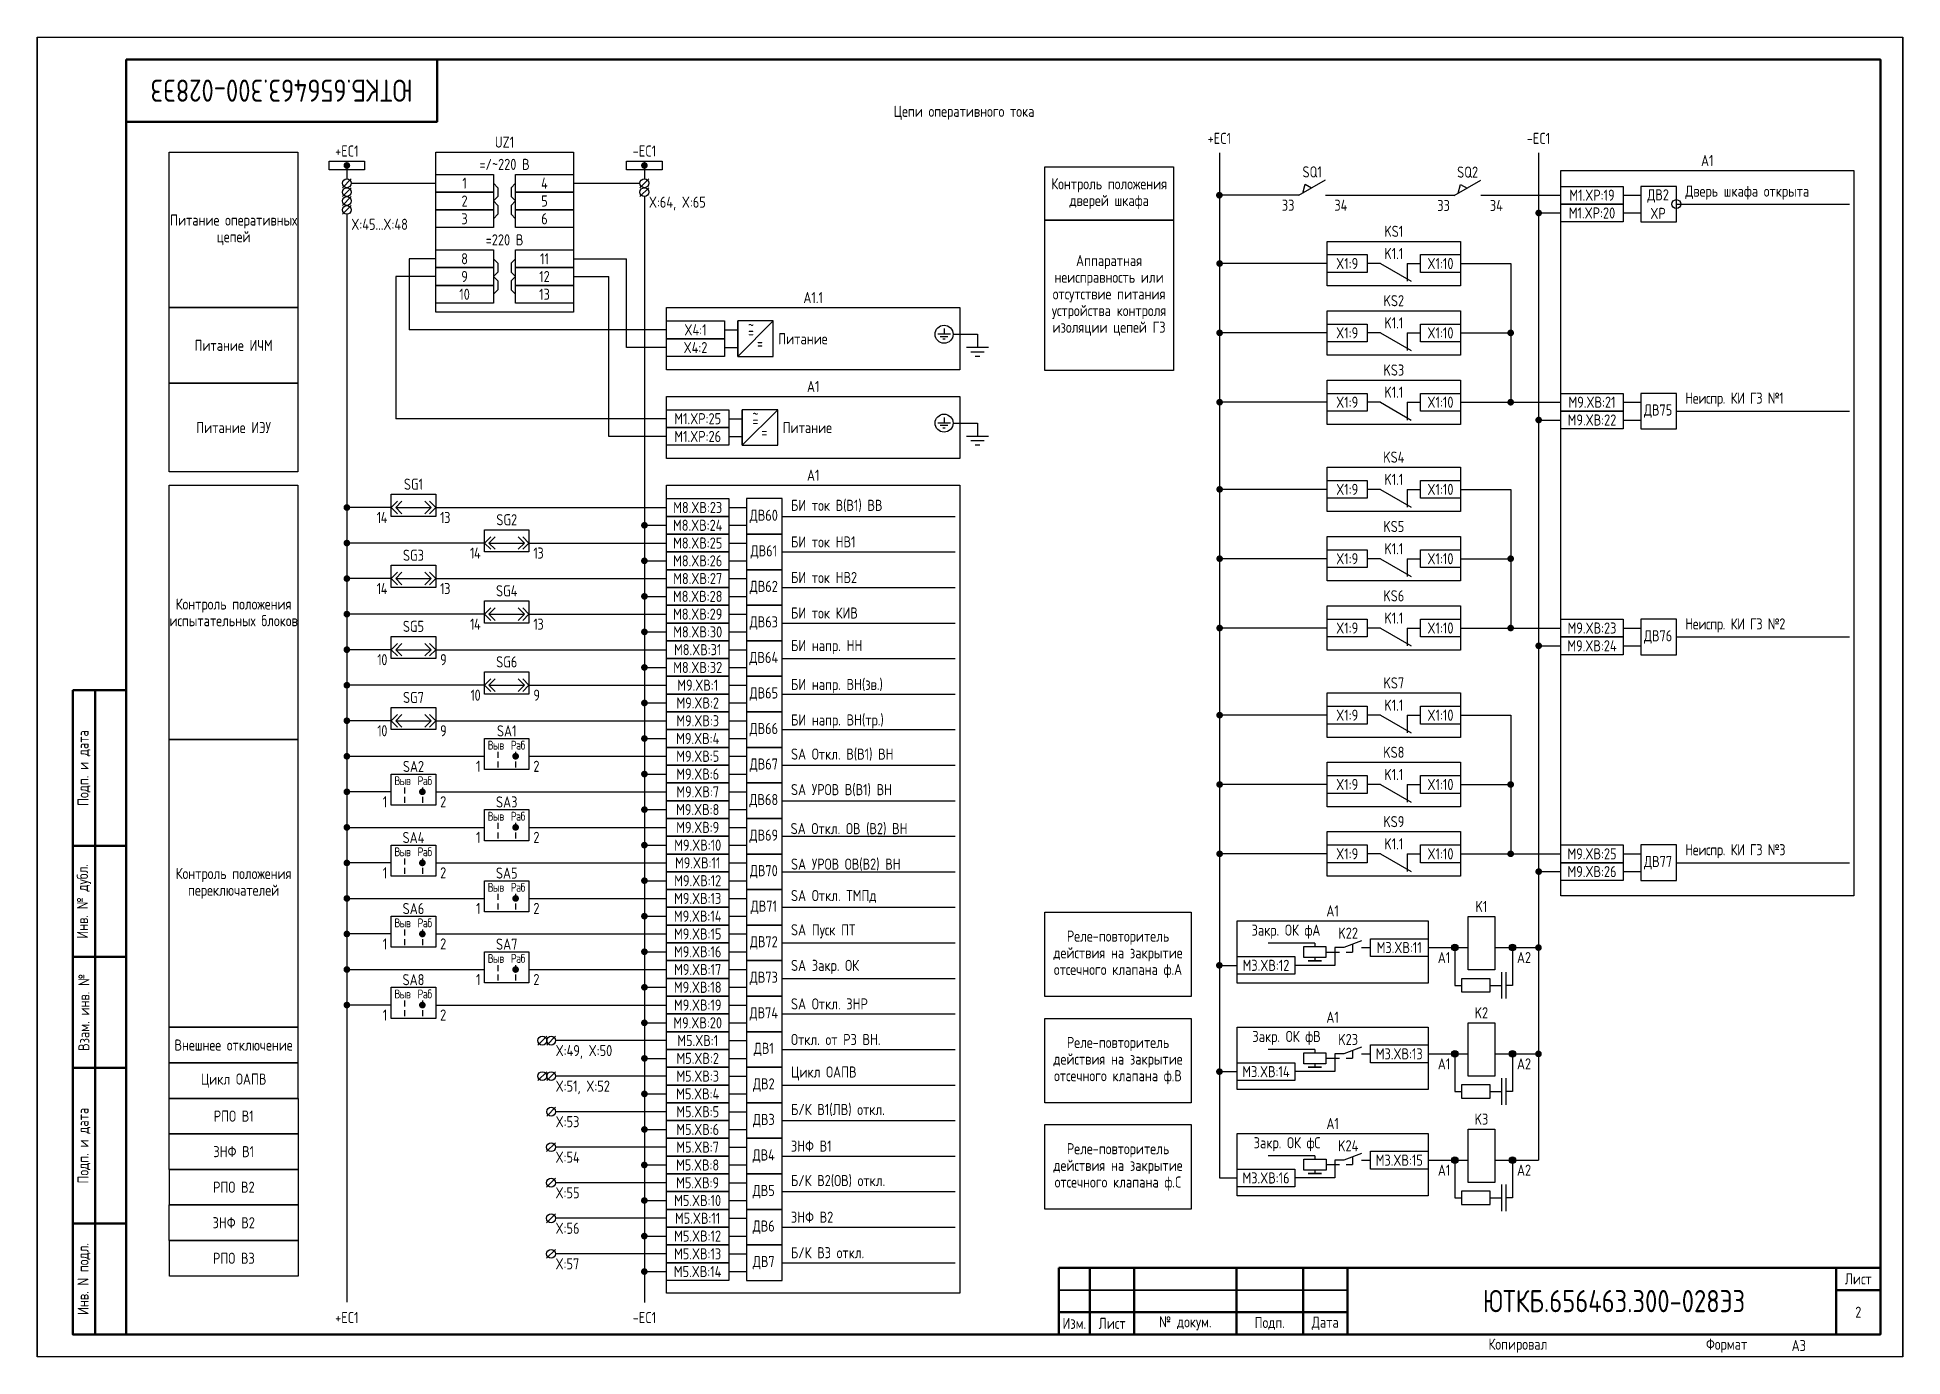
# Paper-space layout 'Лист2' of a CAD drawing. Header units: millimetres. Extents: x 266 to 501, y 22 to 188.
# The model-space entities are those that its viewports show. They can reach past a viewport. Long polylines and large blocks are cut down to what shows.
import ezdxf
from ezdxf.enums import TextEntityAlignment as Align

# ---------------------------------------------------------------- set-up
doc = ezdxf.new("R2010")
doc.units = ezdxf.units.MM
doc.linetypes.add('HIDDEN2', pattern=[4.7625, 3.175, -1.5875])
doc.styles.add('Gost_type_A', font='GOST_A.TTF')

psp = doc.layouts.new('Лист2')

msp = doc.modelspace()

# ---------------------------------------------------------------- texts
at = {"style": 'Gost_type_A'}
for p in [(738.15, 91.09), (738.15, 67.16), (738.16, 43.23)]:
    msp.add_text('A1', height=2.5, dxfattribs=at).set_placement(p, align=Align.TOP_RIGHT)
for p in [(753.15, 91.09), (753.15, 67.16), (753.16, 43.23)]:
    msp.add_text('A2', height=2.5, dxfattribs=at).set_placement(p, align=Align.TOP_LEFT)
at = {"insert": (475, 285), "char_height": 5, "width": 70, "attachment_point": 5, "rotation": 180, "style": 'Gost_type_A'}
msp.add_mtext('ЮТКБ.656463.300-028Э3', dxfattribs=at)
at = {"char_height": 2.5, "line_spacing_factor": 0.9, "style": 'Gost_type_A'}
for s, insert, width, attachment_point in [('Цепи оперативного тока', (628.66, 280), 197.5, 5), ('UZ1', (525.2, 272.15), 31, 8), ('=/~220 В', (525.2, 267.15), 31, 8), ('A1', (796, 267.99), 66, 8), ('Контроль положения\\Pдверей шкафа', (661.34, 261.81), 29.0042, 5), ('X:64, X:65', (557.7, 261.15), 16, 1), ('Питание оперативных цепей', (464.2, 253.65), 28.9833, 5), ('X:45...X:48', (490.7, 256.15), 16, 1), ('=220 В', (525.2, 250.15), 31, 8), ('KS1', (725.43, 252.08), 30, 8), ('Аппаратная неисправность или отсутствие питания устройства контроля изоляции цепей ГЗ', (661.32, 238.9), 28.9735, 5), ('K1.1', (725.43, 247.07), 12, 8), ('A1.1', (594.7, 237.15), 66, 8), ('KS2', (725.43, 236.46), 30, 8), ('K1.1', (725.43, 231.46), 12, 8), ('Питание ИЧМ', (464.2, 227.65), 28.9833, 5), ('KS3', (725.43, 220.85), 30, 8), ('A1', (594.7, 217.15), 66, 8), ('K1.1', (725.43, 215.85), 12, 8), ('Питание ИЭУ', (464.2, 209.15), 28.9936, 5), ('KS4', (725.43, 201.24), 30, 8), ('SG1', (504.7, 195.15), 10, 8), ('A1', (594.7, 197.15), 66, 8), ('K1.1', (725.43, 196.24), 12, 8), ('{\\T0.9;14}', (498.7, 190.15), 5, 3), ('{\\T0.9;13}', (510.7, 190.15), 5, 1), ('SG2', (525.7, 187.15), 10, 8), ('KS5', (725.43, 185.63), 30, 8), ('SG3', (504.7, 179.15), 10, 8), ('{\\T0.9;14}', (519.7, 182.15), 5, 3), ('{\\T0.9;13}', (531.7, 182.15), 5, 1), ('K1.1', (725.43, 180.63), 12, 8), ('{\\T0.9;14}', (498.7, 174.15), 5, 3), ('{\\T0.9;13}', (510.7, 174.15), 5, 1), ('SG4', (525.7, 171.15), 10, 8), ('KS6', (725.43, 170.02), 30.2065, 8), ('Контроль положения\\Pиспытательных блоков', (464.2, 167.55), 29.0072, 5), ('SG5', (504.7, 163.15), 10, 8), ('{\\T0.9;14}', (519.7, 166.15), 5, 3), ('{\\T0.9;13}', (531.7, 166.15), 5, 1), ('K1.1', (725.43, 165.02), 12, 8), ('{\\T0.9;10}', (498.7, 158.15), 5, 3), ('{\\T0.9;9}', (510.7, 158.15), 5, 1), ('SG6', (525.7, 155.15), 10, 8), ('KS7', (725.43, 150.41), 30, 8), ('SG7', (504.7, 147.15), 10, 8), ('{\\T0.9;10}', (519.7, 150.15), 5, 3), ('{\\T0.9;9}', (531.7, 150.15), 5, 1), ('K1.1', (725.43, 145.41), 12, 8), ('{\\T0.9;10}', (498.7, 142.15), 5, 3), ('{\\T0.9;9}', (510.7, 142.15), 5, 1), ('KS8', (725.43, 134.8), 30, 8), ('K1.1', (725.43, 129.8), 12, 8), ('KS9', (725.43, 119.19), 30, 8), ('K1.1', (725.43, 114.19), 12, 8), ('Контроль положения\\Pпереключателей', (464.2, 106.55), 28.9868, 5), ('A1', (711.65, 99.09), 43.0001, 8), ('Реле-повторитель действия на закрытие отсечного клапана ф.А', (663.33, 90.59), 33, 5), ('A1', (711.65, 75.16), 43.0001, 8), ('Внешнее отключение', (464.2, 70.15), 29, 5), ('Реле-повторитель действия на закрытие отсечного клапана ф.B', (663.33, 66.66), 33, 5), ('X:49, X:50', (536.7, 70.15), 12.1385, 1), ('Цикл ОАПВ', (464.2, 62.15), 29, 5), ('X:51, X:52', (536.7, 62.15), 14.2209, 1), ('РПО В1', (464.23, 54.15), 29, 5), ('X:53', (536.7, 54.15), 14.2209, 1), ('A1', (711.66, 51.23), 43.0001, 8), ('ЗНФ В1', (464.23, 46.15), 29, 5), ('Реле-повторитель действия на закрытие отсечного клапана ф.C', (663.33, 42.73), 33, 5), ('X:54', (536.68, 46.15), 14.2209, 1), ('РПО В2', (464.26, 38.15), 29, 5), ('X:55', (536.68, 38.15), 14.2209, 1), ('ЗНФ В2', (464.23, 30.15), 29, 5), ('X:56', (536.68, 30.15), 14.2209, 1), ('РПО В3', (464.26, 22.15), 29, 5), ('X:57', (536.68, 22.15), 14.2209, 1)]:
    msp.add_mtext(s, dxfattribs=dict(at, insert=insert, width=width, attachment_point=attachment_point))
at = {"style": 'Gost_type_A'}
for s, insert, char_height, width, attachment_point in [('+EC1', (686.15, 273), 2.5, 18, 8), ('-EC1', (758, 273), 2.5, 20, 8), ('+EC1', (489.7, 270.15), 2.5, 10, 8), ('-EC1', (556.7, 270.15), 2.5, 10, 8), ('1', (516.2, 264.15), 2.5, 13, 5), ('4', (534.2, 264.15), 2.5, 13, 5), ('SQ1', (707.05, 265.45), 2.5, 10, 8), ('SQ2', (742.05, 265.4), 2.5, 10, 8), ('2', (516.2, 260.15), 2.5, 13, 5), ('5', (534.2, 260.15), 2.5, 13, 5), ('33', (703.05, 260.45), 2.5, 6, 3), ('34', (712.05, 260.45), 2.5, 6, 1), ('33', (738.05, 260.4), 2.5, 6, 3), ('34', (747.05, 260.4), 2.5, 6, 1), ('M1.XP:19', (770.05, 261.45), 2.5, 14, 5), ('ДВ2 XP', (784.93, 259.45), 2.5, 7.7588, 5), ('Дверь шкафа открыта', (791.05, 260.45), 2.5, 35.9749, 7), ('3', (516.2, 256.15), 2.5, 13, 5), ('6', (534.2, 256.15), 2.5, 13, 5), ('M1.XP:20', (770.05, 257.45), 2.5, 14, 5), ('8', (516.2, 247.15), 2.5, 13, 5), ('11', (534.2, 247.15), 2.5, 13, 5), ('9', (516.2, 243.15), 2.5, 13, 5), ('12', (534.2, 243.15), 2.5, 13, 5), ('X1:9', (714.93, 246.07), 2.5, 9.0043, 5), ('X1:10', (735.93, 246.07), 2.5, 9.0043, 5), ('10', (516.2, 239.15), 2.5, 13, 5), ('13', (534.2, 239.15), 2.5, 13, 5), ('X4:1', (568.2, 231.15), 2.5, 13, 5), ('~', (580.7, 232.19), 2.5, 2.7, 5), ('X1:9', (714.93, 230.46), 2.5, 9.0043, 5), ('X1:10', (735.93, 230.46), 2.5, 9.0043, 5), ('X4:2', (568.2, 227.15), 2.5, 13, 5), ('=', (580.7, 230.69), 2.5, 6, 5), ('=', (582.7, 228.15), 2.5, 6, 5), ('Питание', (592.38, 229.14), 2.5, 11.3452, 5), ('X1:9', (714.93, 214.85), 2.5, 9.0043, 5), ('X1:10', (735.93, 214.85), 2.5, 9.0043, 5), ('M9.XВ:21', (770.05, 214.85), 2.5, 14, 5), ('ДВ75', (784.93, 212.85), 2.5, 7.7588, 5), ('M1.XP:25', (568.7, 211.15), 2.5, 13.9956, 5), ('~', (581.7, 212.19), 2.5, 2.7, 5), ('=', (581.7, 210.69), 2.5, 6, 5), ('Питание', (593.38, 209.14), 2.5, 11.3452, 5), ('M9.XВ:22', (770.05, 210.85), 2.5, 14, 5), ('M1.XP:26', (568.7, 207.15), 2.5, 13.9956, 5), ('=', (583.7, 208.15), 2.5, 6, 5), ('X1:9', (714.93, 195.24), 2.5, 9.0043, 5), ('X1:10', (735.93, 195.24), 2.5, 9.0043, 5), ('M8.XВ:23', (568.7, 191.15), 2.5, 14, 5), ('ДВ60', (583.58, 189.15), 2.5, 7.7588, 5), ('БИ ток В(В1) ВВ', (589.7, 190.15), 2.5, 33.0751, 7), ('M8.XВ:24', (568.7, 187.15), 2.5, 14, 5), ('M8.XВ:25', (568.7, 183.15), 2.5, 14, 5), ('ДВ61', (583.58, 181.15), 2.5, 7.7588, 5), ('БИ ток НВ1', (589.7, 182.15), 2.5, 33.0751, 7), ('X1:9', (714.93, 179.63), 2.5, 9.0043, 5), ('X1:10', (735.93, 179.63), 2.5, 9.0043, 5), ('M8.XВ:26', (568.7, 179.15), 2.5, 14, 5), ('M8.XВ:27', (568.7, 175.15), 2.5, 14, 5), ('\\pxt1;БИ ток НВ2', (589.7, 174.15), 2.5, 33.0751, 7), ('M8.XВ:28', (568.7, 171.15), 2.5, 14, 5), ('ДВ62', (583.58, 173.15), 2.5, 7.7588, 5), ('M8.XВ:29', (568.7, 167.15), 2.5, 14, 5), ('БИ ток КИВ', (589.7, 166.15), 2.5, 33.0751, 7), ('M8.XВ:30', (568.7, 163.15), 2.5, 14, 5), ('ДВ63', (583.58, 165.15), 2.5, 7.7588, 5), ('X1:9', (714.93, 164.02), 2.5, 9.0043, 5), ('X1:10', (735.93, 164.02), 2.5, 9.0043, 5), ('M9.XВ:23', (770.05, 164.02), 2.5, 14, 5), ('M8.XВ:31', (568.7, 159.15), 2.5, 14, 5), ('БИ напр. НН', (589.7, 158.15), 2.5, 33.0751, 7), ('M9.XВ:24', (770.05, 160.02), 2.5, 14, 5), ('ДВ76', (784.93, 162.02), 2.5, 7.7588, 5), ('M8.XВ:32', (568.7, 155.15), 2.5, 14, 5), ('ДВ64', (583.58, 157.15), 2.5, 7.7588, 5), ('M9.XВ:1', (568.7, 151.15), 2.5, 14, 5), ('\\pxt2;БИ напр. ВН(зв.)', (589.7, 149.4), 2.5, 27.8465, 7), ('M9.XВ:2', (568.7, 147.15), 2.5, 14, 5), ('ДВ65', (583.58, 149.15), 2.5, 7.7588, 5), ('M9.XВ:3', (568.7, 143.15), 2.5, 14, 5), ('\\pxt2;БИ напр. ВН(тр.)', (589.7, 141.4), 2.5, 31.2345, 7), ('X1:9', (714.93, 144.41), 2.5, 9.0043, 5), ('X1:10', (735.93, 144.41), 2.5, 9.0043, 5), ('{\\T0.9;Выв}', (523.2, 137.65), 2, 5, 5), ('SA1', (525.7, 139.61), 2.5, 10, 8), ('{\\T0.9;Раб}', (528.2, 137.65), 2, 5, 5), ('M9.XВ:4', (568.7, 139.15), 2.5, 14, 5), ('ДВ66', (583.58, 141.15), 2.5, 7.7588, 5), ('M9.XВ:5', (568.7, 135.15), 2.5, 14, 5), ('ДВ67', (583.58, 133.15), 2.5, 7.7588, 5), ('SA Откл. В(В1) ВН', (589.7, 134.15), 2.5, 42.0274, 7), ('{\\T0.9;Выв}', (502.2, 129.65), 2, 5, 5), ('SA2', (504.7, 131.61), 2.5, 10, 8), ('{\\T0.9;Раб}', (507.2, 129.65), 2, 5, 5), ('{\\T0.9;1}', (519.7, 134.15), 2.5, 5, 3), ('{\\T0.9;2}', (531.7, 134.15), 2.5, 5, 1), ('M9.XВ:6', (568.7, 131.15), 2.5, 14, 5), ('{\\T0.9;1}', (498.7, 126.15), 2.5, 5, 3), ('SA3', (525.7, 123.61), 2.5, 10, 8), ('M9.XВ:7', (568.7, 127.15), 2.5, 14, 5), ('ДВ68', (583.58, 125.15), 2.5, 7.7588, 5), ('SA УРОВ В(В1) ВН', (589.7, 126.15), 2.5, 27.8465, 7), ('X1:9', (714.93, 128.8), 2.5, 9.0043, 5), ('X1:10', (735.93, 128.8), 2.5, 9.0043, 5), ('{\\T0.9;Выв}', (523.2, 121.65), 2, 5, 5), ('{\\T0.9;Раб}', (528.2, 121.65), 2, 5, 5), ('M9.XВ:8', (568.7, 123.15), 2.5, 14, 5), ('SA4', (504.7, 115.61), 2.5, 10, 8), ('{\\T0.9;1}', (519.7, 118.15), 2.5, 5, 3), ('{\\T0.9;2}', (531.7, 118.15), 2.5, 5, 1), ('M9.XВ:9', (568.7, 119.15), 2.5, 14, 5), ('ДВ69', (583.58, 117.15), 2.5, 7.7588, 5), ('SA Откл. ОВ (В2) ВН', (589.62, 117.37), 2.5, 40.0715, 7), ('{\\T0.9;Выв}', (502.2, 113.65), 2, 5, 5), ('{\\T0.9;Раб}', (507.2, 113.65), 2, 5, 5), ('M9.XВ:10', (568.7, 115.15), 2.5, 14, 5), ('X1:9', (714.93, 113.19), 2.5, 9.0043, 5), ('X1:10', (735.93, 113.19), 2.5, 9.0043, 5), ('M9.XВ:25', (770.05, 113.19), 2.5, 14, 5), ('{\\T0.9;1}', (498.7, 110.15), 2.5, 5, 3), ('SA5', (525.7, 107.61), 2.5, 10, 8), ('M9.XВ:11', (568.7, 111.15), 2.5, 14, 5), ('ДВ70', (583.58, 109.15), 2.5, 7.7588, 5), ('SA УРОВ ОВ(В2) ВН', (589.7, 109.38), 2.5, 27.8465, 7), ('M9.XВ:26', (770.05, 109.19), 2.5, 14, 5), ('ДВ77', (784.93, 111.19), 2.5, 7.7588, 5), ('{\\T0.9;Выв}', (523.2, 105.65), 2, 5, 5), ('{\\T0.9;Раб}', (528.2, 105.65), 2, 5, 5), ('M9.XВ:12', (568.7, 107.15), 2.5, 14, 5), ('SA Откл. ТМПд', (589.7, 102.15), 2.5, 27.8465, 7), ('SA6', (504.7, 99.61), 2.5, 10, 8), ('{\\T0.9;1}', (519.7, 102.15), 2.5, 5, 3), ('{\\T0.9;2}', (531.7, 102.15), 2.5, 5, 1), ('M9.XВ:13', (568.7, 103.15), 2.5, 14, 5), ('ДВ71', (583.58, 101.15), 2.5, 7.7588, 5), ('K1', (745.15, 100.09), 2.5, 7, 8), ('{\\T0.9;Выв}', (502.2, 97.65), 2, 5, 5), ('{\\T0.9;Раб}', (507.2, 97.65), 2, 5, 5), ('M9.XВ:14', (568.7, 99.15), 2.5, 14, 5), ('SA Пуск ПТ', (589.7, 94.15), 2.5, 27.8465, 7), ('K22', (715.15, 94.09), 2.5, 6, 8), ('{\\T0.9;1}', (498.7, 94.15), 2.5, 5, 3), ('SA7', (525.7, 91.61), 2.5, 10, 8), ('M9.XВ:15', (568.7, 95.15), 2.5, 14, 5), ('M9.XВ:16', (568.7, 91.15), 2.5, 14, 5), ('ДВ72', (583.58, 93.15), 2.5, 7.7588, 5), ('M3.XВ:11', (726.65, 92.09), 2.5, 13, 5), ('{\\T0.9;Выв}', (523.2, 89.65), 2, 5, 5), ('{\\T0.9;Раб}', (528.2, 89.65), 2, 5, 5), ('M9.XВ:17', (568.7, 87.15), 2.5, 14, 5), ('SA Закр. ОК', (589.7, 86.15), 2.5, 27.8465, 7), ('M3.XВ:12', (696.65, 88.09), 2.5, 13, 5), ('SA8', (504.7, 83.61), 2.5, 10, 8), ('{\\T0.9;1}', (519.7, 86.15), 2.5, 5, 3), ('{\\T0.9;2}', (531.7, 86.15), 2.5, 5, 1), ('M9.XВ:18', (568.7, 83.15), 2.5, 14, 5), ('ДВ73', (583.58, 85.15), 2.5, 7.7588, 5), ('{\\T0.9;Выв}', (502.2, 81.65), 2, 5, 5), ('{\\T0.9;Раб}', (507.2, 81.65), 2, 5, 5), ('M9.XВ:19', (568.7, 79.15), 2.5, 14, 5), ('SA Откл. ЗНР', (589.7, 78.15), 2.5, 27.8465, 7), ('{\\T0.9;1}', (498.7, 78.15), 2.5, 5, 3), ('M9.XВ:20', (568.7, 75.15), 2.5, 14, 5), ('ДВ74', (583.58, 77.15), 2.5, 7.7588, 5), ('K2', (745.15, 76.16), 2.5, 7, 8), ('M5.XВ:1', (568.7, 71.15), 2.5, 14, 5), ('Откл. от РЗ ВН.', (589.7, 70.15), 2.5, 30.8621, 7), ('K23', (715.15, 70.16), 2.5, 6, 8), ('M5.XВ:2', (568.7, 67.15), 2.5, 14, 5), ('ДВ1', (583.58, 69.15), 2.5, 7.7588, 5), ('M3.XВ:13', (726.65, 68.16), 2.5, 13, 5), ('M5.XВ:3', (568.7, 63.15), 2.5, 14, 5), ('M3.XВ:14', (696.65, 64.16), 2.5, 13, 5), ('M5.XВ:4', (568.7, 59.15), 2.5, 14, 5), ('ДВ2', (583.58, 61.15), 2.5, 7.7588, 5), ('M5.XВ:5', (568.7, 55.15), 2.5, 14, 5), ('ДВ3', (583.58, 53.15), 2.5, 7.7588, 5), ('Б/К В1(ЛВ) откл.', (589.7, 54.15), 2.5, 27.8465, 7), ('K3', (745.16, 52.23), 2.5, 7, 8), ('M5.XВ:6', (568.7, 51.15), 2.5, 14, 5), ('M5.XВ:7', (568.68, 47.15), 2.5, 14, 5), ('ДВ4', (583.56, 45.15), 2.5, 7.7588, 5), ('ЗНФ В1', (589.68, 46.15), 2.5, 27.8465, 7), ('K24', (715.16, 46.23), 2.5, 6, 8), ('M5.XВ:8', (568.68, 43.15), 2.5, 14, 5), ('M3.XВ:15', (726.66, 44.23), 2.5, 13, 5), ('M5.XВ:9', (568.68, 39.15), 2.5, 14, 5), ('ДВ5', (583.56, 37.15), 2.5, 7.7588, 5), ('Б/К В2(ОВ) откл.', (589.68, 38.15), 2.5, 27.8465, 7), ('M3.XВ:16', (696.66, 40.23), 2.5, 13, 5), ('M5.XВ:10', (568.68, 35.15), 2.5, 14, 5), ('M5.XВ:11', (568.68, 31.15), 2.5, 14, 5), ('ДВ6', (583.56, 29.15), 2.5, 7.7588, 5), ('ЗНФ В2', (589.68, 30.15), 2.5, 37, 7), ('M5.XВ:12', (568.68, 27.15), 2.5, 14, 5), ('M5.XВ:13', (568.68, 23.15), 2.5, 14, 5), ('ДВ7', (583.56, 21.15), 2.5, 7.7588, 5), ('Б/К В3 откл.', (589.68, 22.15), 2.5, 44.8565, 7), ('M5.XВ:14', (568.68, 19.15), 2.5, 14, 5), ('ЮТКБ.656463.300-028Э3', (775, 12.5), 5, 120, 5), ('+EC1', (489.7, 7.55), 2.5, 18, 8), ('-EC1', (556.7, 7.55), 2.5, 20, 8), ('2', (830, 10), 2.5, 10, 5), ('A3', (815, 2.5), 2.5, 20, 4)]:
    msp.add_mtext(s, dxfattribs=dict(at, insert=insert, char_height=char_height, width=width, attachment_point=attachment_point))
at = {"color": 6, "char_height": 2.5, "style": 'Gost_type_A'}
for s, insert, width, attachment_point in [('{\\T0.95;Неиспр. КИ ГЗ №1}', (791.05, 213.85), 40, 7), ('{\\T0.95;Неиспр. КИ ГЗ №2}', (791.05, 163.02), 40, 7), ('{\\T0.95;Неиспр. КИ ГЗ №3}', (791.05, 112.19), 40, 7), ('Закр. ОК фА', (701.15, 94.09), 15.9998, 8), ('Закр. ОК фВ', (701.27, 70.16), 15.7611, 8), ('Цикл ОАПВ', (589.7, 62.15), 38.5025, 7), ('Закр. ОК фС', (701.4, 46.23), 15.5284, 8)]:
    msp.add_mtext(s, dxfattribs=dict(at, insert=insert, width=width, attachment_point=attachment_point))
at = {"char_height": 2.5, "attachment_point": 1, "style": 'Gost_type_A'}
for insert in [(510.7, 126.16), (510.7, 110.16), (510.7, 94.16), (510.7, 78.16)]:
    msp.add_mtext('{\\T0.9;2}', dxfattribs=dict(at, insert=insert))

# ---------------------------------------------------------------- blocks, each defined once
blk = doc.blocks.new('Формат_А3')
blk.add_lwpolyline([(-420, 297), (0, 297), (0, 0), (-420, 0)], close=True)
at = {"lineweight": 50}
blk.add_lwpolyline([(-400, 292), (-5, 292), (-5, 5), (-400, 5)], close=True, dxfattribs=at)
blk = doc.blocks.new('POINT')
at = {"const_width": 0.75}
blk.add_lwpolyline([(-0.375, 0, 1), (0.375, 0, 1)], format="xyb", close=True, dxfattribs=at)
blk = doc.blocks.new('Шинка')
blk.add_lwpolyline([(-4, 1), (4, 1), (4, -1), (-4, -1)], close=True)
blk.add_blockref('POINT', (0, 0))
blk = doc.blocks.new('БИ_разъем')
for p, q in [((0, 0), (1.41, 1.41)), ((0, 0), (1.41, 1.41)), ((0, 0), (1.41, -1.41)), ((0, 0), (1.41, -1.41)), ((1, 0), (2.41, 1.41)), ((1, 0), (2.41, -1.41)), ((1, 0), (9, 0)), ((9, 0), (7.59, 1.41)), ((9, 0), (7.59, -1.41)), ((10, 0), (8.59, 1.41)), ((10, 0), (8.59, 1.41)), ((10, 0), (8.59, -1.41)), ((10, 0), (8.59, -1.41))]:
    blk.add_line(p, q)
blk = doc.blocks.new('Переключатель_положение')
for p, q in [((2, 1), (2, -0.34)), ((2, -1.14), (2, -2.49))]:
    blk.add_line(p, q)
blk = doc.blocks.new('Штамп угловой верхний')
at = {"lineweight": 50}
blk.add_lwpolyline([(0, 0), (70, 0), (70, -14), (0, -14)], close=True, dxfattribs=at)
blk = doc.blocks.new('Штамп левый нижний')
at = {"lineweight": 50}
for points in [[(-12, 145), (-7, 145), (-7, 110), (-12, 110)], [(-7, 145), (0, 145), (0, 110), (-7, 110)], [(-12, 110), (-7, 110), (-7, 85), (-12, 85)], [(-7, 110), (0, 110), (0, 85), (-7, 85)], [(-12, 85), (-7, 85), (-7, 60), (-12, 60)], [(-7, 85), (0, 85), (0, 60), (-7, 60)], [(-12, 60), (-7, 60), (-7, 25), (-12, 25)], [(-7, 60), (0, 60), (0, 25), (-7, 25)], [(-12, 25), (-7, 25), (-7, 0), (-12, 0)], [(-7, 25), (0, 25), (0, 0), (-7, 0)]]:
    blk.add_lwpolyline(points, close=True, dxfattribs=at)
at = {"char_height": 2.5, "attachment_point": 5, "rotation": 90, "style": 'Gost_type_A'}
for s, insert, width in [('Подп. и дата', (-9.5, 127.5), 35), ('Инв. № дубл.', (-9.5, 97.5), 25), ('Взам. инв. №', (-9.5, 72.5), 25), ('Подп. и дата', (-9.5, 42.5), 35), ('Инв. N подл.', (-9.5, 12.5), 25)]:
    blk.add_mtext(s, dxfattribs=dict(at, insert=insert, width=width))
blk = doc.blocks.new('Штамп малый нижний')
at = {"lineweight": 50}
for points in [[(-185, 15), (-178, 15), (-178, 5), (-185, 5)], [(-178, 15), (-168, 15), (-168, 5), (-178, 5)], [(-168, 15), (-145, 15), (-145, 5), (-168, 5)], [(-145, 15), (-130, 15), (-130, 5), (-145, 5)], [(-130, 15), (-120, 15), (-120, 5), (-130, 5)], [(-120, 15), (-10, 15), (-10, 0), (-120, 0)], [(-10, 15), (0, 15), (0, 10), (-10, 10)], [(-10, 10), (0, 10), (0, 0), (-10, 0)], [(-185, 5), (-178, 5), (-178, 0), (-185, 0)], [(-178, 5), (-168, 5), (-168, 0), (-178, 0)], [(-168, 5), (-145, 5), (-145, 0), (-168, 0)], [(-145, 5), (-130, 5), (-130, 0), (-145, 0)], [(-130, 5), (-120, 5), (-120, 0), (-130, 0)]]:
    blk.add_lwpolyline(points, close=True, dxfattribs=at)
for points in [[(-185, 15), (-178, 15), (-178, 10), (-185, 10)], [(-178, 15), (-168, 15), (-168, 10), (-178, 10)], [(-168, 15), (-145, 15), (-145, 10), (-168, 10)], [(-145, 15), (-130, 15), (-130, 10), (-145, 10)], [(-130, 15), (-120, 15), (-120, 10), (-130, 10)], [(-185, 10), (-178, 10), (-178, 5), (-185, 5)], [(-178, 10), (-168, 10), (-168, 5), (-178, 5)], [(-168, 10), (-145, 10), (-145, 5), (-168, 5)], [(-145, 10), (-130, 10), (-130, 5), (-145, 5)], [(-130, 10), (-120, 10), (-120, 5), (-130, 5)]]:
    blk.add_lwpolyline(points, close=True)
at = {"char_height": 2.5, "style": 'Gost_type_A'}
for s, insert, width, attachment_point in [('Лист', (-5, 12.5), 10, 5), ('Изм.', (-181.5, 2.5), 7, 5), ('Лист', (-173, 2.5), 10, 5), ('№ докум.', (-156.5, 2.5), 23, 5), ('Подп.', (-137.5, 2.5), 15, 5), ('Дата', (-125, 2.5), 10, 5), ('Копировал', (-75, -2.53), 13.1202, 6), ('Формат', (-30, -2.53), 13.1202, 6)]:
    blk.add_mtext(s, dxfattribs=dict(at, insert=insert, width=width, attachment_point=attachment_point))

# ---------------------------------------------------------------- hatches: boundary and pattern name
at = {"linetype": 'Continuous', "ltscale": 4.8}
h = msp.add_hatch(color=256, dxfattribs=at)
edge = h.paths.add_edge_path()
edge.add_arc((739.15, 92.09), 0.75, 0, 360)
h = msp.add_hatch(color=256, dxfattribs=at)
edge = h.paths.add_edge_path()
edge.add_arc((752.15, 92.09), 0.75, 0, 360)
h = msp.add_hatch(color=256, dxfattribs=at)
edge = h.paths.add_edge_path()
edge.add_arc((739.15, 68.16), 0.75, 0, 360)
h = msp.add_hatch(color=256, dxfattribs=at)
edge = h.paths.add_edge_path()
edge.add_arc((752.15, 68.16), 0.75, 0, 360)
h = msp.add_hatch(color=256, dxfattribs=at)
edge = h.paths.add_edge_path()
edge.add_arc((739.16, 44.23), 0.75, 0, 360)
h = msp.add_hatch(color=256, dxfattribs=at)
edge = h.paths.add_edge_path()
edge.add_arc((752.16, 44.23), 0.75, 0, 360)

# ---------------------------------------------------------------- linework, layer by layer
for p, q in [((686.15, 271), (686.16, 40.23)), ((758, 271), (758, 44.23)), ((490.7, 265.15), (488.7, 263.15)), ((489.7, 268.15), (489.7, 265.15)), ((557.7, 265.15), (555.7, 263.15)), ((556.7, 268.15), (556.7, 265.15)), ((704.05, 261.45), (710.05, 264.91)), ((739.05, 261.4), (745.05, 264.86)), ((490.7, 263.15), (488.7, 261.15)), ((490.7, 261.15), (488.7, 259.15)), ((490.71, 264.15), (509.7, 264.15)), ((540.7, 264.15), (555.7, 264.15)), ((557.7, 263.15), (555.7, 261.15)), ((556.7, 261.15), (556.7, 12.16)), ((704.05, 261.45), (686.15, 261.45)), ((704.92, 261.95), (705.48, 263.93)), ((705.48, 263.93), (706.92, 263.1)), ((739.05, 261.4), (710.05, 261.4)), ((739.92, 261.9), (740.48, 263.88)), ((740.48, 263.88), (741.92, 263.06)), ((745.05, 261.45), (763.05, 261.45)), ((777.05, 261.45), (781.05, 261.45)), ((490.7, 259.15), (488.7, 257.15)), ((489.7, 257.15), (489.7, 12.28)), ((758.05, 257.45), (763.05, 257.45)), ((758.05, 257.45), (763.05, 257.45)), ((777.05, 257.45), (781.05, 257.45)), ((789.05, 259.45), (828.05, 259.45)), ((509.7, 247.15), (503.7, 247.15)), ((503.7, 247.15), (503.7, 231.15)), ((540.7, 247.15), (552.7, 247.15)), ((552.7, 227.15), (552.7, 247.15)), ((710.43, 246.07), (686.21, 246.07)), ((722.43, 246.07), (719.43, 246.07)), ((722.43, 246.07), (729.35, 242.07)), ((728.43, 246.07), (728.43, 242.07)), ((728.43, 246.07), (731.43, 246.07)), ((740.43, 246.07), (751.74, 246.07)), ((751.74, 246.07), (751.74, 230.46)), ((500.7, 243.15), (500.7, 211.15)), ((509.7, 243.15), (500.7, 243.15)), ((540.7, 243.15), (548.7, 243.15)), ((548.7, 207.15), (548.7, 243.15)), ((561.7, 231.15), (503.7, 231.15)), ((577.7, 225.15), (577.7, 233.15)), ((577.7, 225.15), (585.7, 233.15)), ((751.74, 232.25), (751.74, 214.85)), ((561.7, 227.15), (552.7, 227.15)), ((626.19, 230.15), (631.7, 230.15)), ((710.43, 230.46), (686.21, 230.46)), ((722.43, 230.46), (719.43, 230.46)), ((722.43, 230.46), (729.35, 226.46)), ((728.43, 230.46), (728.43, 226.46)), ((728.43, 230.46), (731.43, 230.46)), ((740.43, 230.46), (751.74, 230.46)), ((710.43, 214.85), (686.21, 214.85)), ((722.43, 214.85), (719.43, 214.85)), ((722.43, 214.85), (729.35, 210.85)), ((728.43, 214.85), (728.43, 210.85)), ((728.43, 214.85), (731.43, 214.85)), ((740.43, 214.85), (763.05, 214.85)), ((777.05, 214.85), (781.05, 214.85)), ((561.7, 211.15), (500.7, 211.15)), ((578.7, 205.15), (578.7, 213.15)), ((578.7, 205.15), (586.7, 213.15)), ((626.19, 210.15), (631.7, 210.15)), ((758.05, 210.85), (763.05, 210.85)), ((758.05, 210.85), (763.05, 210.85)), ((777.05, 210.85), (781.05, 210.85)), ((789.05, 212.85), (828.05, 212.85)), ((561.7, 207.15), (548.7, 207.15)), ((710.43, 195.24), (686.21, 195.24)), ((722.43, 195.24), (719.43, 195.24)), ((722.43, 195.24), (729.35, 191.24)), ((728.43, 195.24), (728.43, 191.24)), ((728.43, 195.24), (731.43, 195.24)), ((740.43, 195.24), (751.74, 195.24)), ((751.74, 195.24), (751.74, 179.63)), ((499.7, 191.15), (489.7, 191.15)), ((509.7, 191.15), (561.7, 191.15)), ((575.7, 191.15), (579.7, 191.15)), ((587.7, 189.15), (626.7, 189.15)), ((556.7, 187.15), (561.7, 187.15)), ((575.7, 187.15), (579.7, 187.15)), ((520.7, 183.15), (489.7, 183.15)), ((530.7, 183.15), (561.7, 183.15)), ((575.7, 183.15), (579.7, 183.15)), ((587.7, 181.15), (626.7, 181.15)), ((751.74, 181.42), (751.74, 164.02)), ((556.7, 179.15), (561.7, 179.15)), ((575.7, 179.15), (579.7, 179.15)), ((710.43, 179.63), (686.21, 179.63)), ((722.43, 179.63), (719.43, 179.63)), ((722.43, 179.63), (729.35, 175.63)), ((728.43, 179.63), (728.43, 175.63)), ((728.43, 179.63), (731.43, 179.63)), ((740.43, 179.63), (751.74, 179.63)), ((499.7, 175.15), (489.7, 175.15)), ((509.7, 175.15), (561.7, 175.15)), ((575.7, 175.15), (579.7, 175.15)), ((587.7, 173.15), (626.7, 173.15)), ((556.7, 171.15), (561.7, 171.15)), ((575.7, 171.15), (579.7, 171.15)), ((520.7, 167.15), (489.7, 167.15)), ((530.7, 167.15), (561.7, 167.15)), ((575.7, 167.15), (579.7, 167.15)), ((587.7, 165.15), (626.7, 165.15)), ((710.43, 164.02), (686.21, 164.02)), ((722.43, 164.02), (719.43, 164.02)), ((722.43, 164.02), (729.35, 160.02)), ((728.43, 164.02), (728.43, 160.02)), ((728.43, 164.02), (731.43, 164.02)), ((740.43, 164.02), (763.05, 164.02)), ((777.05, 164.02), (781.05, 164.02)), ((556.7, 163.15), (561.7, 163.15)), ((575.7, 163.15), (579.7, 163.15)), ((758.05, 160.02), (763.05, 160.02)), ((758.05, 160.02), (763.05, 160.02)), ((777.05, 160.02), (781.05, 160.02)), ((789.05, 162.02), (828.05, 162.02)), ((499.7, 159.15), (489.7, 159.15)), ((509.7, 159.15), (561.7, 159.15)), ((575.7, 159.15), (579.7, 159.15)), ((587.7, 157.15), (626.7, 157.15)), ((556.7, 155.15), (561.7, 155.15)), ((575.7, 155.15), (579.7, 155.15)), ((520.7, 151.15), (489.7, 151.15)), ((530.7, 151.15), (561.7, 151.15)), ((556.7, 147.15), (561.7, 147.15)), ((575.7, 151.15), (579.7, 151.15)), ((575.7, 147.15), (579.7, 147.15)), ((587.7, 149.15), (626.7, 149.15)), ((499.7, 143.15), (489.7, 143.15)), ((509.7, 143.15), (561.7, 143.15)), ((575.7, 143.15), (579.7, 143.15)), ((710.43, 144.41), (686.21, 144.41)), ((722.43, 144.41), (719.43, 144.41)), ((722.43, 144.41), (729.35, 140.41)), ((728.43, 144.41), (728.43, 140.41)), ((728.43, 144.41), (731.43, 144.41)), ((740.43, 144.41), (751.74, 144.41)), ((751.74, 144.41), (751.74, 128.8)), ((556.7, 139.15), (561.7, 139.15)), ((575.7, 139.15), (579.7, 139.15)), ((587.7, 141.15), (626.7, 141.15)), ((489.7, 135.15), (520.7, 135.15)), ((530.7, 135.15), (561.7, 135.15)), ((575.7, 135.15), (579.7, 135.15)), ((556.7, 131.15), (561.7, 131.15)), ((575.7, 131.15), (579.7, 131.15)), ((587.7, 133.15), (626.7, 133.15)), ((751.74, 130.59), (751.74, 113.19)), ((499.7, 127.15), (489.7, 127.15)), ((509.7, 127.15), (561.7, 127.15)), ((575.7, 127.15), (579.7, 127.15)), ((710.43, 128.8), (686.21, 128.8)), ((722.43, 128.8), (719.43, 128.8)), ((722.43, 128.8), (729.35, 124.8)), ((728.43, 128.8), (728.43, 124.8)), ((728.43, 128.8), (731.43, 128.8)), ((740.43, 128.8), (751.74, 128.8)), ((556.7, 123.15), (561.7, 123.15)), ((575.7, 123.15), (579.7, 123.15)), ((587.7, 125.15), (626.7, 125.15)), ((489.7, 119.15), (520.7, 119.15)), ((530.7, 119.15), (561.7, 119.15)), ((575.7, 119.15), (579.7, 119.15)), ((556.7, 115.15), (561.7, 115.15)), ((575.7, 115.15), (579.7, 115.15)), ((587.7, 117.15), (626.7, 117.15)), ((499.7, 111.15), (489.7, 111.15)), ((509.7, 111.15), (561.7, 111.15)), ((575.7, 111.15), (579.7, 111.15)), ((710.43, 113.19), (686.21, 113.19)), ((722.43, 113.19), (719.43, 113.19)), ((722.43, 113.19), (729.35, 109.19)), ((728.43, 113.19), (728.43, 109.19)), ((728.43, 113.19), (731.43, 113.19)), ((740.43, 113.19), (763.05, 113.19)), ((777.05, 113.19), (781.05, 113.19)), ((789.05, 111.19), (828.05, 111.19)), ((556.7, 107.15), (561.7, 107.15)), ((575.7, 107.15), (579.7, 107.15)), ((587.7, 109.15), (626.7, 109.15)), ((758.05, 109.19), (763.05, 109.19)), ((758.05, 109.19), (763.05, 109.19)), ((777.05, 109.19), (781.05, 109.19)), ((489.7, 103.15), (520.7, 103.15)), ((530.7, 103.15), (561.7, 103.15)), ((575.7, 103.15), (579.7, 103.15)), ((587.7, 101.15), (626.7, 101.15)), ((556.7, 99.15), (561.7, 99.15)), ((575.7, 99.15), (579.7, 99.15)), ((499.7, 95.15), (489.7, 95.15)), ((509.7, 95.15), (561.7, 95.15)), ((575.7, 95.15), (579.7, 95.15)), ((587.7, 93.15), (626.7, 93.15)), ((707.65, 93.09), (697.15, 93.09)), ((707.65, 93.09), (707.65, 92.34)), ((556.7, 91.15), (561.7, 91.15)), ((575.7, 91.15), (579.7, 91.15)), ((707.65, 89.84), (707.65, 89.09)), ((733.15, 92.09), (742.15, 92.09)), ((748.15, 92.09), (758, 92.09)), ((489.7, 87.15), (520.7, 87.15)), ((530.7, 87.15), (561.7, 87.15)), ((575.7, 87.15), (579.7, 87.15)), ((587.7, 85.15), (626.7, 85.15)), ((686.15, 88.09), (690.15, 88.09)), ((556.7, 83.15), (561.7, 83.15)), ((575.7, 83.15), (579.7, 83.15)), ((499.7, 79.15), (489.7, 79.15)), ((509.7, 79.15), (561.7, 79.15)), ((575.7, 79.15), (579.7, 79.15)), ((587.7, 77.15), (626.7, 77.15)), ((534.7, 72.15), (532.7, 70.15)), ((536.7, 72.15), (534.7, 70.15)), ((556.7, 75.15), (561.7, 75.15)), ((575.7, 75.15), (579.7, 75.15)), ((561.7, 71.15), (536.7, 71.15)), ((575.7, 71.15), (579.7, 71.15)), ((587.7, 69.15), (626.7, 69.15)), ((707.65, 69.16), (697.15, 69.16)), ((707.65, 69.16), (707.65, 68.41)), ((733.15, 68.16), (742.15, 68.16)), ((748.15, 68.16), (758, 68.16)), ((534.7, 64.15), (532.7, 62.15)), ((536.7, 64.15), (534.7, 62.15)), ((561.7, 63.15), (536.7, 63.15)), ((556.7, 67.15), (561.7, 67.15)), ((575.7, 67.15), (579.7, 67.15)), ((575.7, 63.15), (579.7, 63.15)), ((686.15, 64.16), (690.15, 64.16)), ((707.65, 65.91), (707.65, 65.16)), ((556.7, 59.15), (561.7, 59.15)), ((575.7, 59.15), (579.7, 59.15)), ((587.7, 61.15), (626.7, 61.15)), ((536.7, 56.15), (534.7, 54.15)), ((561.7, 55.15), (536.7, 55.15)), ((575.7, 55.15), (579.7, 55.15)), ((556.7, 51.15), (561.7, 51.15)), ((575.7, 51.15), (579.7, 51.15)), ((587.7, 53.15), (626.7, 53.15)), ((536.68, 48.15), (534.68, 46.15)), ((561.68, 47.15), (536.68, 47.15)), ((575.68, 47.15), (579.68, 47.15)), ((556.68, 43.15), (561.68, 43.15)), ((575.68, 43.15), (579.68, 43.15)), ((587.68, 45.15), (626.68, 45.15)), ((707.66, 45.23), (697.16, 45.23)), ((707.66, 45.23), (707.66, 44.48)), ((733.16, 44.23), (742.16, 44.23)), ((748.16, 44.23), (758, 44.23)), ((536.68, 40.15), (534.68, 38.15)), ((561.68, 39.15), (536.68, 39.15)), ((575.68, 39.15), (579.68, 39.15)), ((686.16, 40.23), (690.16, 40.23)), ((707.66, 41.98), (707.66, 41.23)), ((556.68, 35.15), (561.68, 35.15)), ((575.68, 35.15), (579.68, 35.15)), ((587.68, 37.15), (626.68, 37.15)), ((536.68, 32.15), (534.68, 30.15)), ((561.68, 31.15), (536.68, 31.15)), ((575.68, 31.15), (579.68, 31.15)), ((556.68, 27.15), (561.68, 27.15)), ((575.68, 27.15), (579.68, 27.15)), ((587.68, 29.15), (626.68, 29.15)), ((536.68, 24.15), (534.68, 22.15)), ((561.68, 23.15), (536.68, 23.15)), ((575.68, 23.15), (579.68, 23.15)), ((587.68, 21.15), (626.68, 21.15)), ((556.68, 19.15), (561.68, 19.15)), ((575.68, 19.15), (579.68, 19.15))]:
    msp.add_line(p, q)
at = {"ltscale": 4}
for p, q in [((574.7, 231.15), (577.7, 231.15)), ((574.7, 227.15), (577.7, 227.15)), ((575.7, 211.15), (578.7, 211.15)), ((575.7, 207.15), (578.7, 207.15))]:
    msp.add_line(p, q, dxfattribs=at)
at = {"ltscale": 4.32}
for p, q in [((624.17, 231.44), (624.17, 230.15)), ((625.59, 230.15), (622.74, 230.15)), ((625.02, 229.58), (623.31, 229.58)), ((624.45, 229.01), (623.88, 229.01)), ((634.2, 227.15), (629.2, 227.15)), ((631.7, 230.15), (631.7, 227.15)), ((633.2, 226.15), (630.2, 226.15)), ((632.2, 225.15), (631.2, 225.15)), ((625.59, 210.15), (622.74, 210.15)), ((624.17, 211.44), (624.17, 210.15)), ((631.7, 210.15), (631.7, 207.15)), ((625.02, 209.58), (623.31, 209.58)), ((624.45, 209.01), (623.88, 209.01)), ((634.2, 207.15), (629.2, 207.15)), ((633.2, 206.15), (630.2, 206.15)), ((632.2, 205.15), (631.2, 205.15))]:
    msp.add_line(p, q, dxfattribs=at)
at = {"linetype": 'Continuous', "ltscale": 4.32}
for p, q in [((718.15, 93.59), (714.15, 92.09)), ((718.15, 69.66), (714.15, 68.16)), ((718.16, 45.73), (714.16, 44.23))]:
    msp.add_line(p, q, dxfattribs=at)
at = {"linetype": 'HIDDEN2', "ltscale": 0.3}
for p, q in [((716.15, 92.84), (716.15, 91.09)), ((710.15, 91.09), (716.15, 91.09)), ((716.15, 68.91), (716.15, 67.16)), ((710.15, 67.16), (716.15, 67.16)), ((710.16, 43.23), (716.16, 43.23)), ((716.16, 44.98), (716.16, 43.23))]:
    msp.add_line(p, q, dxfattribs=at)
at = {"linetype": 'Continuous', "ltscale": 1.08}
for p, q in [((714.15, 92.09), (712.15, 92.09)), ((712.15, 92.09), (712.15, 88.09)), ((718.15, 92.09), (720.15, 92.09)), ((712.15, 88.09), (703.15, 88.09)), ((714.15, 68.16), (712.15, 68.16)), ((712.15, 68.16), (712.15, 64.16)), ((718.15, 68.16), (720.15, 68.16)), ((712.15, 64.16), (703.15, 64.16)), ((714.16, 44.23), (712.16, 44.23)), ((712.16, 44.23), (712.16, 40.23)), ((718.16, 44.23), (720.16, 44.23)), ((712.16, 40.23), (703.16, 40.23))]:
    msp.add_line(p, q, dxfattribs=at)
at = {"linetype": 'Continuous', "ltscale": 4.8}
for p, q in [((739.15, 92.09), (739.15, 83.59)), ((752.15, 92.09), (752.15, 83.59)), ((749.65, 86.59), (749.65, 80.59)), ((750.65, 86.59), (750.65, 80.59)), ((739.15, 83.59), (740.65, 83.59)), ((747.15, 83.59), (749.65, 83.59)), ((752.15, 83.59), (750.65, 83.59)), ((739.15, 68.16), (739.15, 59.66)), ((752.15, 68.16), (752.15, 59.66)), ((739.15, 59.66), (740.65, 59.66)), ((747.15, 59.66), (749.65, 59.66)), ((749.65, 62.66), (749.65, 56.66)), ((750.65, 62.66), (750.65, 56.66)), ((752.15, 59.66), (750.65, 59.66)), ((739.16, 44.23), (739.16, 35.73)), ((752.16, 44.23), (752.16, 35.73)), ((749.66, 38.73), (749.66, 32.73)), ((750.66, 38.73), (750.66, 32.73)), ((739.16, 35.73), (740.66, 35.73)), ((747.16, 35.73), (749.66, 35.73)), ((752.16, 35.73), (750.66, 35.73))]:
    msp.add_line(p, q, dxfattribs=at)
for points in [[(478.69, 236.15), (449.7, 236.15), (449.7, 271.15), (478.69, 271.15)], [(509.7, 271.15), (540.7, 271.15), (540.7, 235.15), (509.7, 235.15)], [(509.7, 266.15), (522.7, 266.15), (522.7, 262.15), (509.7, 262.15)], [(527.7, 266.15), (540.7, 266.15), (540.7, 262.15), (527.7, 262.15)], [(675.81, 255.81), (646.83, 255.81), (646.83, 267.81), (675.81, 267.81)], [(763, 266.99), (829, 266.99), (829, 103.76), (763, 103.76)], [(509.7, 262.15), (522.7, 262.15), (522.7, 258.15), (509.7, 258.15)], [(527.7, 262.15), (540.7, 262.15), (540.7, 258.15), (527.7, 258.15)], [(763.05, 263.45), (777.05, 263.45), (777.05, 259.45), (763.05, 259.45)], [(763.05, 263.45), (777.05, 263.45), (777.05, 259.45), (763.05, 259.45)], [(509.7, 258.15), (522.7, 258.15), (522.7, 254.15), (509.7, 254.15)], [(527.7, 258.15), (540.7, 258.15), (540.7, 254.15), (527.7, 254.15)], [(763.05, 259.45), (777.05, 259.45), (777.05, 255.45), (763.05, 255.45)], [(675.81, 221.98), (646.83, 221.98), (646.83, 255.81), (675.81, 255.81)], [(509.7, 249.15), (522.7, 249.15), (522.7, 245.15), (509.7, 245.15)], [(527.7, 249.15), (540.7, 249.15), (540.7, 245.15), (527.7, 245.15)], [(710.43, 251.07), (740.43, 251.07), (740.43, 241.07), (710.43, 241.07)], [(710.43, 248.07), (719.43, 248.07), (719.43, 244.07), (710.43, 244.07)], [(731.43, 248.07), (740.43, 248.07), (740.43, 244.07), (731.43, 244.07)], [(509.7, 245.15), (522.7, 245.15), (522.7, 241.15), (509.7, 241.15)], [(527.7, 245.15), (540.7, 245.15), (540.7, 241.15), (527.7, 241.15)], [(509.7, 241.15), (522.7, 241.15), (522.7, 237.15), (509.7, 237.15)], [(527.7, 241.15), (540.7, 241.15), (540.7, 237.15), (527.7, 237.15)], [(478.69, 219.15), (449.7, 219.15), (449.7, 236.15), (478.69, 236.15)], [(561.7, 236.15), (627.7, 236.15), (627.7, 222.15), (561.7, 222.15)], [(710.43, 235.46), (740.43, 235.46), (740.43, 225.46), (710.43, 225.46)], [(561.7, 233.15), (574.7, 233.15), (574.7, 229.15), (561.7, 229.15)], [(710.43, 232.46), (719.43, 232.46), (719.43, 228.46), (710.43, 228.46)], [(731.43, 232.46), (740.43, 232.46), (740.43, 228.46), (731.43, 228.46)], [(561.7, 229.15), (574.7, 229.15), (574.7, 225.15), (561.7, 225.15)], [(478.7, 199.15), (449.7, 199.15), (449.7, 219.15), (478.7, 219.15)], [(710.43, 219.85), (740.43, 219.85), (740.43, 209.85), (710.43, 209.85)], [(561.7, 216.15), (627.7, 216.15), (627.7, 202.15), (561.7, 202.15)], [(710.43, 216.85), (719.43, 216.85), (719.43, 212.85), (710.43, 212.85)], [(731.43, 216.85), (740.43, 216.85), (740.43, 212.85), (731.43, 212.85)], [(763.05, 216.85), (777.05, 216.85), (777.05, 212.85), (763.05, 212.85)], [(763.05, 216.85), (777.05, 216.85), (777.05, 212.85), (763.05, 212.85)], [(561.7, 213.15), (575.7, 213.15), (575.7, 209.15), (561.7, 209.15)], [(763.05, 212.85), (777.05, 212.85), (777.05, 208.85), (763.05, 208.85)], [(561.7, 209.15), (575.7, 209.15), (575.7, 205.15), (561.7, 205.15)], [(710.43, 200.24), (740.43, 200.24), (740.43, 190.24), (710.43, 190.24)], [(478.69, 138.95), (449.69, 138.95), (449.7, 196.15), (478.7, 196.15)], [(499.7, 194.15), (509.7, 194.15), (509.7, 189.15), (499.7, 189.15)], [(561.7, 196.15), (627.7, 196.15), (627.7, 14.32), (561.7, 14.32)], [(710.43, 197.24), (719.43, 197.24), (719.43, 193.24), (710.43, 193.24)], [(731.43, 197.24), (740.43, 197.24), (740.43, 193.24), (731.43, 193.24)], [(561.7, 193.15), (575.7, 193.15), (575.7, 189.15), (561.7, 189.15)], [(561.7, 189.15), (575.7, 189.15), (575.7, 185.15), (561.7, 185.15)], [(520.7, 186.15), (530.7, 186.15), (530.7, 181.15), (520.7, 181.15)], [(561.7, 185.15), (575.7, 185.15), (575.7, 181.15), (561.7, 181.15)], [(561.7, 181.15), (575.7, 181.15), (575.7, 177.15), (561.7, 177.15)], [(710.43, 184.63), (740.43, 184.63), (740.43, 174.63), (710.43, 174.63)], [(710.43, 181.63), (719.43, 181.63), (719.43, 177.63), (710.43, 177.63)], [(731.43, 181.63), (740.43, 181.63), (740.43, 177.63), (731.43, 177.63)], [(499.7, 178.15), (509.7, 178.15), (509.7, 173.15), (499.7, 173.15)], [(561.7, 177.15), (575.7, 177.15), (575.7, 173.15), (561.7, 173.15)], [(561.7, 173.15), (575.7, 173.15), (575.7, 169.15), (561.7, 169.15)], [(520.7, 170.15), (530.7, 170.15), (530.7, 165.15), (520.7, 165.15)], [(561.7, 169.15), (575.7, 169.15), (575.7, 165.15), (561.7, 165.15)], [(710.43, 169.02), (740.43, 169.02), (740.43, 159.02), (710.43, 159.02)], [(561.7, 165.15), (575.7, 165.15), (575.7, 161.15), (561.7, 161.15)], [(710.43, 166.02), (719.43, 166.02), (719.43, 162.02), (710.43, 162.02)], [(731.43, 166.02), (740.43, 166.02), (740.43, 162.02), (731.43, 162.02)], [(763.05, 166.02), (777.05, 166.02), (777.05, 162.02), (763.05, 162.02)], [(499.7, 162.15), (509.7, 162.15), (509.7, 157.15), (499.7, 157.15)], [(561.7, 161.15), (575.7, 161.15), (575.7, 157.15), (561.7, 157.15)], [(763.05, 162.02), (777.05, 162.02), (777.05, 158.02), (763.05, 158.02)], [(561.7, 157.15), (575.7, 157.15), (575.7, 153.15), (561.7, 153.15)], [(520.7, 154.15), (530.7, 154.15), (530.7, 149.15), (520.7, 149.15)], [(561.7, 153.15), (575.7, 153.15), (575.7, 149.15), (561.7, 149.15)], [(561.7, 149.15), (575.7, 149.15), (575.7, 145.15), (561.7, 145.15)], [(710.43, 149.41), (740.43, 149.41), (740.43, 139.41), (710.43, 139.41)], [(499.7, 146.15), (509.7, 146.15), (509.7, 141.15), (499.7, 141.15)], [(561.7, 145.15), (575.7, 145.15), (575.7, 141.15), (561.7, 141.15)], [(710.43, 146.41), (719.43, 146.41), (719.43, 142.41), (710.43, 142.41)], [(731.43, 146.41), (740.43, 146.41), (740.43, 142.41), (731.43, 142.41)], [(478.69, 74.15), (449.72, 74.15), (449.7, 138.95), (478.68, 138.95)], [(520.7, 139.15), (530.7, 139.15), (530.7, 132.15), (520.7, 132.15)], [(561.7, 141.15), (575.7, 141.15), (575.7, 137.15), (561.7, 137.15)], [(561.7, 137.15), (575.7, 137.15), (575.7, 133.15), (561.7, 133.15)], [(499.7, 131.15), (509.7, 131.15), (509.7, 124.15), (499.7, 124.15)], [(561.7, 133.15), (575.7, 133.15), (575.7, 129.15), (561.7, 129.15)], [(710.43, 133.8), (740.43, 133.8), (740.43, 123.8), (710.43, 123.8)], [(710.43, 130.8), (719.43, 130.8), (719.43, 126.8), (710.43, 126.8)], [(731.43, 130.8), (740.43, 130.8), (740.43, 126.8), (731.43, 126.8)], [(561.7, 129.15), (575.7, 129.15), (575.7, 125.15), (561.7, 125.15)], [(520.7, 123.15), (530.7, 123.15), (530.7, 116.15), (520.7, 116.15)], [(561.7, 125.15), (575.7, 125.15), (575.7, 121.15), (561.7, 121.15)], [(561.7, 121.15), (575.7, 121.15), (575.7, 117.15), (561.7, 117.15)], [(710.43, 118.19), (740.43, 118.19), (740.43, 108.19), (710.43, 108.19)], [(499.7, 115.15), (509.7, 115.15), (509.7, 108.15), (499.7, 108.15)], [(561.7, 117.15), (575.7, 117.15), (575.7, 113.15), (561.7, 113.15)], [(710.43, 115.19), (719.43, 115.19), (719.43, 111.19), (710.43, 111.19)], [(731.43, 115.19), (740.43, 115.19), (740.43, 111.19), (731.43, 111.19)], [(763.05, 115.19), (777.05, 115.19), (777.05, 111.19), (763.05, 111.19)], [(561.7, 113.15), (575.7, 113.15), (575.7, 109.15), (561.7, 109.15)], [(763.05, 111.19), (777.05, 111.19), (777.05, 107.19), (763.05, 107.19)], [(520.7, 107.15), (530.7, 107.15), (530.7, 100.15), (520.7, 100.15)], [(561.7, 109.15), (575.7, 109.15), (575.7, 105.15), (561.7, 105.15)], [(561.7, 105.15), (575.7, 105.15), (575.7, 101.15), (561.7, 101.15)], [(561.7, 101.15), (575.7, 101.15), (575.7, 97.15), (561.7, 97.15)], [(499.7, 99.15), (509.7, 99.15), (509.7, 92.15), (499.7, 92.15)], [(561.7, 97.15), (575.7, 97.15), (575.7, 93.15), (561.7, 93.15)], [(679.83, 81.09), (646.83, 81.09), (646.83, 100.09), (679.83, 100.09)], [(690.15, 98.09), (733.15, 98.09), (733.15, 84.09), (690.15, 84.09)], [(742.15, 99.09), (748.15, 99.09), (748.15, 87.09), (742.15, 87.09)], [(561.7, 93.15), (575.7, 93.15), (575.7, 89.15), (561.7, 89.15)], [(720.15, 94.09), (733.15, 94.09), (733.15, 90.09), (720.15, 90.09)], [(520.7, 91.15), (530.7, 91.15), (530.7, 84.15), (520.7, 84.15)], [(561.7, 89.15), (575.7, 89.15), (575.7, 85.15), (561.7, 85.15)], [(690.15, 90.09), (703.15, 90.09), (703.15, 86.09), (690.15, 86.09)], [(710.15, 92.34), (710.15, 89.84), (705.15, 89.84), (705.15, 92.34)], [(709.15, 89.09), (706.15, 89.09)], [(561.7, 85.15), (575.7, 85.15), (575.7, 81.15), (561.7, 81.15)], [(499.7, 83.15), (509.7, 83.15), (509.7, 76.15), (499.7, 76.15)], [(561.7, 81.15), (575.7, 81.15), (575.7, 77.15), (561.7, 77.15)], [(561.7, 77.15), (575.7, 77.15), (575.7, 73.15), (561.7, 73.15)], [(679.83, 57.16), (646.83, 57.16), (646.83, 76.16), (679.83, 76.16)], [(478.7, 66.15), (449.7, 66.15), (449.7, 74.15), (478.7, 74.15)], [(561.7, 73.15), (575.7, 73.15), (575.7, 69.15), (561.7, 69.15)], [(561.7, 73.15), (575.7, 73.15), (575.7, 69.15), (561.7, 69.15)], [(690.15, 74.16), (733.15, 74.16), (733.15, 60.16), (690.15, 60.16)], [(742.15, 75.16), (748.15, 75.16), (748.15, 63.16), (742.15, 63.16)], [(561.7, 69.15), (575.7, 69.15), (575.7, 65.15), (561.7, 65.15)], [(710.15, 68.41), (710.15, 65.91), (705.15, 65.91), (705.15, 68.41)], [(720.15, 70.16), (733.15, 70.16), (733.15, 66.16), (720.15, 66.16)], [(478.7, 58.15), (449.7, 58.15), (449.7, 66.15), (478.7, 66.15)], [(561.7, 65.15), (575.7, 65.15), (575.7, 61.15), (561.7, 61.15)], [(690.15, 66.16), (703.15, 66.16), (703.15, 62.16), (690.15, 62.16)], [(709.15, 65.16), (706.15, 65.16)], [(561.7, 61.15), (575.7, 61.15), (575.7, 57.15), (561.7, 57.15)], [(478.73, 50.15), (449.73, 50.15), (449.73, 58.15), (478.73, 58.15)], [(561.7, 57.15), (575.7, 57.15), (575.7, 53.15), (561.7, 53.15)], [(561.7, 53.15), (575.7, 53.15), (575.7, 49.15), (561.7, 49.15)], [(679.83, 33.23), (646.83, 33.23), (646.83, 52.23), (679.83, 52.23)], [(742.16, 51.23), (748.16, 51.23), (748.16, 39.23), (742.16, 39.23)], [(478.73, 42.15), (449.73, 42.15), (449.73, 50.15), (478.73, 50.15)], [(561.68, 49.15), (575.68, 49.15), (575.68, 45.15), (561.68, 45.15)], [(690.16, 50.23), (733.16, 50.23), (733.16, 36.23), (690.16, 36.23)], [(720.16, 46.23), (733.16, 46.23), (733.16, 42.23), (720.16, 42.23)], [(478.76, 34.15), (449.76, 34.15), (449.76, 42.15), (478.76, 42.15)], [(561.68, 45.15), (575.68, 45.15), (575.68, 41.15), (561.68, 41.15)], [(690.16, 42.23), (703.16, 42.23), (703.16, 38.23), (690.16, 38.23)], [(710.16, 44.48), (710.16, 41.98), (705.16, 41.98), (705.16, 44.48)], [(561.68, 41.15), (575.68, 41.15), (575.68, 37.15), (561.68, 37.15)], [(709.16, 41.23), (706.16, 41.23)], [(478.73, 26.15), (449.73, 26.15), (449.73, 34.15), (478.73, 34.15)], [(561.68, 37.15), (575.68, 37.15), (575.68, 33.15), (561.68, 33.15)], [(561.68, 33.15), (575.68, 33.15), (575.68, 29.15), (561.68, 29.15)], [(478.76, 18.15), (449.76, 18.15), (449.76, 26.15), (478.76, 26.15)], [(561.68, 29.15), (575.68, 29.15), (575.68, 25.15), (561.68, 25.15)], [(561.68, 25.15), (575.68, 25.15), (575.68, 21.15), (561.68, 21.15)], [(561.68, 21.15), (575.68, 21.15), (575.68, 17.15), (561.68, 17.15)]]:
    msp.add_lwpolyline(points, close=True)
for points in [[(522.7, 264.15), (523.7, 263.15), (523.7, 261.15), (522.7, 260.15)], [(527.7, 264.15), (526.7, 263.15), (526.7, 261.15), (527.7, 260.15)], [(522.7, 260.15), (523.7, 259.15), (523.7, 257.15), (522.7, 256.15)], [(527.7, 260.15), (526.7, 259.15), (526.7, 257.15), (527.7, 256.15)], [(522.7, 247.15), (523.7, 246.15), (523.7, 244.15), (522.7, 243.15)], [(527.7, 247.15), (526.7, 246.15), (526.7, 244.15), (527.7, 243.15)], [(522.7, 243.15), (523.7, 242.15), (523.7, 240.15), (522.7, 239.15)], [(527.7, 243.15), (526.7, 242.15), (526.7, 240.15), (527.7, 239.15)]]:
    msp.add_lwpolyline(points)
at = {"ltscale": 4}
for points in [[(781.05, 255.45), (789.05, 255.45), (789.05, 263.45), (781.05, 263.45)], [(577.7, 225.15), (585.7, 225.15), (585.7, 233.15), (577.7, 233.15)], [(781.05, 208.85), (789.05, 208.85), (789.05, 216.85), (781.05, 216.85)], [(578.7, 205.15), (586.7, 205.15), (586.7, 213.15), (578.7, 213.15)], [(579.7, 185.15), (587.7, 185.15), (587.7, 193.15), (579.7, 193.15)], [(579.7, 177.15), (587.7, 177.15), (587.7, 185.15), (579.7, 185.15)], [(579.7, 169.15), (587.7, 169.15), (587.7, 177.15), (579.7, 177.15)], [(579.7, 161.15), (587.7, 161.15), (587.7, 169.15), (579.7, 169.15)], [(781.05, 158.02), (789.05, 158.02), (789.05, 166.02), (781.05, 166.02)], [(579.7, 153.15), (587.7, 153.15), (587.7, 161.15), (579.7, 161.15)], [(579.7, 145.15), (587.7, 145.15), (587.7, 153.15), (579.7, 153.15)], [(579.7, 137.15), (587.7, 137.15), (587.7, 145.15), (579.7, 145.15)], [(579.7, 129.15), (587.7, 129.15), (587.7, 137.15), (579.7, 137.15)], [(579.7, 121.15), (587.7, 121.15), (587.7, 129.15), (579.7, 129.15)], [(579.7, 113.15), (587.7, 113.15), (587.7, 121.15), (579.7, 121.15)], [(781.05, 107.19), (789.05, 107.19), (789.05, 115.19), (781.05, 115.19)], [(579.7, 105.15), (587.7, 105.15), (587.7, 113.15), (579.7, 113.15)], [(579.7, 97.15), (587.7, 97.15), (587.7, 105.15), (579.7, 105.15)], [(579.7, 89.15), (587.7, 89.15), (587.7, 97.15), (579.7, 97.15)], [(579.7, 81.15), (587.7, 81.15), (587.7, 89.15), (579.7, 89.15)], [(579.7, 73.15), (587.7, 73.15), (587.7, 81.15), (579.7, 81.15)], [(579.7, 65.15), (587.7, 65.15), (587.7, 73.15), (579.7, 73.15)], [(579.7, 57.15), (587.7, 57.15), (587.7, 65.15), (579.7, 65.15)], [(579.7, 49.15), (587.7, 49.15), (587.7, 57.15), (579.7, 57.15)], [(579.68, 41.15), (587.68, 41.15), (587.68, 49.15), (579.68, 49.15)], [(579.68, 33.15), (587.68, 33.15), (587.68, 41.15), (579.68, 41.15)], [(579.68, 25.15), (587.68, 25.15), (587.68, 33.15), (579.68, 33.15)], [(579.68, 17.15), (587.68, 17.15), (587.68, 25.15), (579.68, 25.15)]]:
    msp.add_lwpolyline(points, close=True, dxfattribs=at)
at = {"linetype": 'Continuous', "ltscale": 4.8}
for points in [[(740.65, 82.09), (747.15, 82.09), (747.15, 85.09), (740.65, 85.09)], [(740.65, 58.16), (747.15, 58.16), (747.15, 61.16), (740.65, 61.16)], [(740.66, 34.23), (747.16, 34.23), (747.16, 37.23), (740.66, 37.23)]]:
    msp.add_lwpolyline(points, close=True, dxfattribs=at)
for centre, radius in [((489.7, 264.15), 1), ((556.7, 264.15), 1), ((489.7, 262.15), 1), ((489.7, 260.15), 1), ((556.7, 262.15), 1), ((789.05, 259.45), 1), ((489.7, 258.15), 1), ((624.17, 230.15), 2.02), ((624.17, 210.15), 2.02), ((533.7, 71.15), 1), ((535.7, 71.15), 1), ((533.7, 63.15), 1), ((535.7, 63.15), 1), ((535.7, 55.15), 1), ((535.68, 47.15), 1), ((535.68, 39.15), 1), ((535.68, 31.15), 1), ((535.68, 23.15), 1)]:
    msp.add_circle(centre, radius)
for centre in [(739.15, 92.09), (752.15, 92.09), (739.15, 68.16), (752.15, 68.16), (739.16, 44.23), (752.16, 44.23)]:
    msp.add_circle(centre, 0.75, dxfattribs=at)

# ---------------------------------------------------------------- block references
at = {"color": 1}
for name, p in [('Формат_А3', (420, 0)), ('Формат_А3', (840, 0)), ('Формат_А3', (1260, 0)), ('Штамп левый нижний', (440, 5)), ('Штамп малый нижний', (835, 5))]:
    msp.add_blockref(name, p, dxfattribs=at)
for name, p in [('Штамп угловой верхний', (440, 292)), ('Шинка', (489.7, 268.15)), ('Шинка', (556.7, 268.15)), ('POINT', (686.15, 261.45)), ('POINT', (758.05, 257.45)), ('POINT', (758.05, 257.45)), ('POINT', (686.21, 246.07)), ('POINT', (686.21, 230.46)), ('POINT', (751.74, 230.46)), ('POINT', (751.74, 230.46)), ('POINT', (686.21, 214.85)), ('POINT', (751.74, 214.85)), ('POINT', (751.74, 214.85)), ('POINT', (758.05, 210.85)), ('POINT', (758.05, 210.85)), ('POINT', (686.21, 195.24)), ('POINT', (489.7, 191.15)), ('БИ_разъем', (499.7, 191.15)), ('POINT', (556.7, 187.15)), ('POINT', (489.7, 183.15)), ('БИ_разъем', (520.7, 183.15)), ('БИ_разъем', (499.7, 175.15)), ('POINT', (556.7, 179.15)), ('POINT', (686.21, 179.63)), ('POINT', (751.74, 179.63)), ('POINT', (751.74, 179.63)), ('POINT', (489.7, 175.15)), ('БИ_разъем', (520.7, 167.15)), ('POINT', (556.7, 171.15)), ('POINT', (489.7, 167.15)), ('POINT', (556.7, 163.15)), ('POINT', (686.21, 164.02)), ('POINT', (751.74, 164.02)), ('POINT', (751.74, 164.02)), ('POINT', (489.7, 159.15)), ('БИ_разъем', (499.7, 159.15)), ('POINT', (758.05, 160.02)), ('POINT', (758.05, 160.02)), ('POINT', (556.7, 155.15)), ('POINT', (489.7, 151.15)), ('БИ_разъем', (520.7, 151.15)), ('POINT', (556.7, 147.15)), ('POINT', (489.7, 143.15)), ('БИ_разъем', (499.7, 143.15)), ('POINT', (686.21, 144.41)), ('POINT', (556.7, 139.15)), ('POINT', (489.7, 135.15)), ('Переключатель_положение', (521.7, 135.15)), ('POINT', (527.7, 135.15)), ('Переключатель_положение', (525.7, 135.15)), ('POINT', (556.7, 131.15)), ('POINT', (489.7, 127.15)), ('Переключатель_положение', (500.7, 127.15)), ('POINT', (506.7, 127.15)), ('Переключатель_положение', (504.7, 127.15)), ('POINT', (686.21, 128.8)), ('POINT', (751.74, 128.8)), ('POINT', (751.74, 128.8)), ('POINT', (556.7, 123.15)), ('POINT', (489.7, 119.15)), ('Переключатель_положение', (521.7, 119.15)), ('POINT', (527.7, 119.15)), ('Переключатель_положение', (525.7, 119.15)), ('POINT', (556.7, 115.15)), ('POINT', (686.21, 113.19)), ('POINT', (751.74, 113.19)), ('POINT', (751.74, 113.19)), ('POINT', (489.7, 111.15)), ('Переключатель_положение', (500.7, 111.15)), ('POINT', (506.7, 111.15)), ('Переключатель_положение', (504.7, 111.15)), ('POINT', (758.05, 109.19)), ('POINT', (758.05, 109.19)), ('POINT', (556.7, 107.15)), ('POINT', (489.7, 103.15)), ('Переключатель_положение', (521.7, 103.15)), ('POINT', (527.7, 103.15)), ('Переключатель_положение', (525.7, 103.15)), ('POINT', (556.7, 99.15)), ('POINT', (489.7, 95.15)), ('Переключатель_положение', (500.7, 95.15)), ('POINT', (506.7, 95.15)), ('Переключатель_положение', (504.7, 95.15)), ('POINT', (758, 92.09)), ('POINT', (556.7, 91.15)), ('POINT', (686.15, 88.09)), ('POINT', (489.7, 87.15)), ('Переключатель_положение', (521.7, 87.15)), ('POINT', (527.7, 87.15)), ('Переключатель_положение', (525.7, 87.15)), ('POINT', (489.7, 79.15)), ('Переключатель_положение', (500.7, 79.15)), ('POINT', (506.7, 79.15)), ('Переключатель_положение', (504.7, 79.15)), ('POINT', (556.7, 83.15)), ('POINT', (556.7, 75.15)), ('POINT', (556.7, 67.15)), ('POINT', (758, 68.16)), ('POINT', (686.16, 64.16)), ('POINT', (556.7, 59.15)), ('POINT', (556.7, 51.15)), ('POINT', (556.68, 43.15)), ('POINT', (556.68, 35.15)), ('POINT', (556.68, 27.15)), ('POINT', (556.68, 19.15))]:
    msp.add_blockref(name, p)

msp.set_redraw_order([(e.dxf.handle, doc.entitydb.next_handle()) for e in msp.query("TEXT MTEXT ATTDEF DIMENSION ARC_DIMENSION")])  # texts and dimensions are drawn at this point

# ---------------------------------------------------------------- viewports
at = {"layer": '0'}
psp.add_viewport(center=(383.68, 105.01), size=(235.18, 166.3039), view_center_point=(630, 148.5), view_height=297, dxfattribs=at)

doc.saveas('drawing.dxf')
